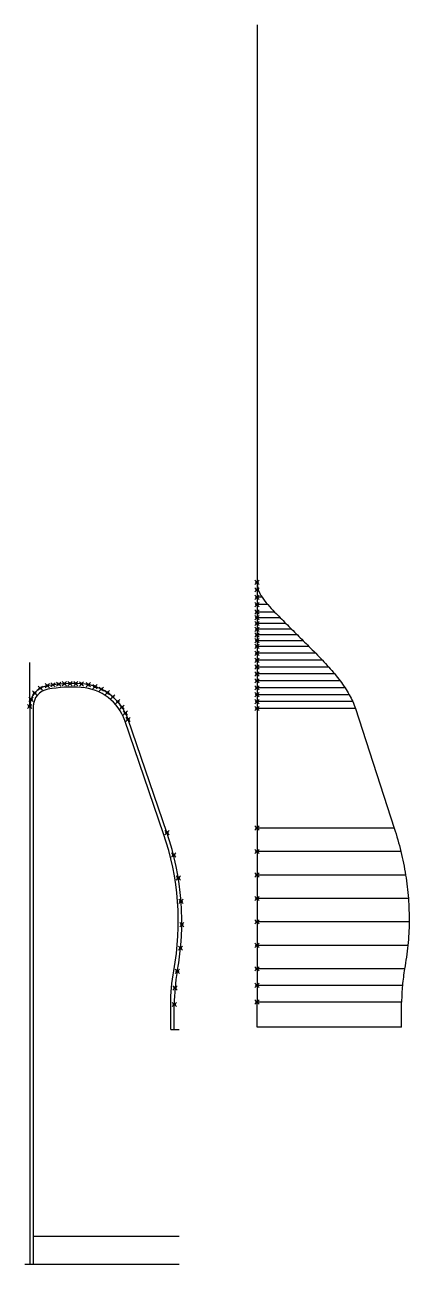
# Model space of a CAD drawing. Header units: millimetres. Extents: x 1725838 to 1745173, y -304752 to -289676.
# Drawn here: x 1738113 to 1738658, y -294788 to -293029 of the extents above; entities that cross this region are included whole.
import ezdxf

# ---------------------------------------------------------------- set-up
doc = ezdxf.new("R2010")
doc.units = ezdxf.units.MM
doc.header["$PDMODE"] = 35
doc.header["$PDSIZE"] = 3
doc.layers.add('缝头内线', color=7, linetype='Continuous')

msp = doc.modelspace()

# ---------------------------------------------------------------- linework, layer by layer
for p, q in [((1738442.3, -293820.8), (1738442.3, -293862.8)), ((1738444.1, -293831.3), (1738442.3, -293831.3)), ((1738449.4, -293841.8), (1738442.3, -293841.8)), ((1738457.4, -293852.3), (1738442.3, -293852.3)), ((1738467.2, -293862.8), (1738442.3, -293862.8)), ((1738475.2, -293870.9), (1738442.3, -293870.9)), ((1738483.3, -293879.1), (1738442.3, -293879.1)), ((1738491.4, -293887.2), (1738442.3, -293887.2)), ((1738499.5, -293895.3), (1738442.3, -293895.3)), ((1738442.3, -293911.6), (1738442.3, -293999.7)), ((1738515.8, -293911.6), (1738442.3, -293911.6)), ((1738525.5, -293921.4), (1738442.3, -293921.4)), ((1738119.9, -293996.9), (1738119.9, -293934.4)), ((1738534.9, -293931.2), (1738442.3, -293931.2)), ((1738544, -293940.9), (1738442.3, -293940.9)), ((1738552.4, -293950.7), (1738442.3, -293950.7)), ((1738560.2, -293960.5), (1738442.3, -293960.5)), ((1738567.1, -293970.3), (1738442.3, -293970.3)), ((1738573.1, -293980.1), (1738442.3, -293980.1)), ((1738578, -293989.9), (1738442.3, -293989.9)), ((1738581.8, -293999.7), (1738442.3, -293999.7)), ((1738581.8, -293999.7), (1738636.9, -294169.4)), ((1738442.3, -294169.4), (1738442.3, -294369.1)), ((1738636.9, -294169.4), (1738442.3, -294169.4)), ((1738646.3, -294202.7), (1738442.3, -294202.7)), ((1738653, -294236), (1738442.3, -294236)), ((1738656.9, -294269.3), (1738442.3, -294269.3)), ((1738658, -294302.5), (1738442.3, -294302.5)), ((1738656.2, -294335.8), (1738442.3, -294335.8)), ((1738442.3, -294369.1), (1738442.3, -294416.3)), ((1738651.6, -294369.1), (1738442.3, -294369.1)), ((1738648.4, -294392.7), (1738442.3, -294392.7)), ((1738647.3, -294416.3), (1738442.3, -294416.3)), ((1738647.3, -294451.9), (1738647.3, -294416.3)), ((1738319.9, -294455.3), (1738331.9, -294455.3)), ((1738647.3, -294451.9), (1738442.3, -294451.9))]:
    msp.add_line(p, q)
at = {"color": 3}
msp.add_line((1738507.7, -293903.5), (1738442.3, -293903.5), dxfattribs=at)
at = {"color": 7, "lineweight": -3}
msp.add_line((1738112.9, -294788.3), (1738331.9, -294788.3), dxfattribs=at)
for points in [[(1738442.3, -293820.8), (1738444.1, -293831.3), (1738449.4, -293841.8), (1738457.4, -293852.3), (1738467.2, -293862.8), (1738475.2, -293870.9), (1738483.3, -293879.1), (1738491.4, -293887.2), (1738499.5, -293895.3), (1738507.7, -293903.5), (1738515.8, -293911.6), (1738525.5, -293921.4), (1738534.9, -293931.2), (1738544, -293940.9), (1738552.4, -293950.7), (1738560.2, -293960.5), (1738567.1, -293970.3), (1738573.1, -293980.1), (1738578, -293989.9), (1738581.8, -293999.7)], [(1738636.9, -294169.4), (1738646.3, -294202.7), (1738653, -294236), (1738656.9, -294269.3), (1738658, -294302.5), (1738656.2, -294335.8), (1738651.6, -294369.1), (1738648.4, -294392.7), (1738647.3, -294416.3)]]:
    msp.add_spline(points, degree=3)
at = {"color": 1}
for p in [(1738442.3, -293820.8), (1738442.3, -293841.8), (1738442.3, -293862.8), (1738442.3, -293887.2), (1738442.3, -293911.6), (1738442.3, -293940.9), (1738169, -293964.6), (1738193.4, -293964.8), (1738127, -293977.6), (1738144.8, -293967.4), (1738221.6, -293972.3), (1738442.3, -293970.3), (1738119.9, -293996.9), (1738244.8, -293990), (1738442.3, -293999.7), (1738259.4, -294015.3), (1738314.5, -294175.8), (1738442.3, -294169.4), (1738334.5, -294273.3), (1738442.3, -294269.3), (1738326, -294396.2), (1738442.3, -294392.7)]:
    msp.add_point(p, dxfattribs=at)
for p in [(1738442.3, -293831.3), (1738442.3, -293852.3), (1738442.3, -293870.9), (1738442.3, -293879.1), (1738442.3, -293895.3), (1738442.3, -293903.5), (1738442.3, -293921.4), (1738442.3, -293931.2), (1738152.8, -293966.1), (1738160.9, -293965.2), (1738177.2, -293964.3), (1738203.1, -293966), (1738442.3, -293950.7), (1738442.3, -293960.5), (1738135, -293970.9), (1738212.5, -293968.6), (1738230.1, -293977.2), (1738237.8, -293983.1), (1738442.3, -293980.1), (1738121.8, -293986.6), (1738250.7, -293997.8), (1738442.3, -293989.9), (1738255.6, -294006.2), (1738324, -294207.7), (1738442.3, -294202.7), (1738330.7, -294240.3), (1738442.3, -294236), (1738335.6, -294306.6), (1738442.3, -294302.5), (1738442.3, -294335.8), (1738333.8, -294339.8), (1738442.3, -294369.1), (1738329.2, -294372.8), (1738324.9, -294419.8), (1738442.3, -294416.3)]:
    msp.add_point(p)
at = {"color": 3}
msp.add_point((1738185.3, -293964.4), dxfattribs=at)
at = {"layer": '缝头内线', "color": 3}
for p, q in [((1738442.3, -293029.4), (1738442.3, -293820.8)), ((1738442.3, -293862.8), (1738442.3, -293911.6)), ((1738119.9, -293996.9), (1738119.9, -294788.3)), ((1738314.5, -294175.8), (1738259.4, -294015.3)), ((1738442.3, -293999.7), (1738442.3, -294169.4)), ((1738324.9, -294455.3), (1738324.9, -294419.8)), ((1738442.3, -294451.9), (1738442.3, -294416.3))]:
    msp.add_line(p, q, dxfattribs=at)
at = {"layer": '缝头内线', "color": 1}
msp.add_line((1738124.9, -294748.3), (1738331.9, -294748.3), dxfattribs=at)
msp.add_lwpolyline([(1738319.9, -294455.3), (1738319.9, -294419.8, -0.04543), (1738324.3, -294371.9, 0.128758), (1738309.8, -294177.4), (1738254.7, -294016.9, 0.302353), (1738193.1, -293969.8, 0.059569), (1738145.7, -293972.3, 0.364608), (1738124.9, -293996.9), (1738124.9, -294788.3)], format="xyb", dxfattribs=at)
at = {"layer": '缝头内线', "color": 3}
for centre, radius, start, end in [((1738149.9, -293996.9), 30, 99.8709, 180), ((1738179.9, -294169.3), 205, 86.2347, 99.8709), ((1738188.5, -294039.6), 75, 18.9432, 86.2347), ((1737945.6, -294302.4), 390, 349.5955, 18.9432), ((1738584.9, -294419.8), 260, 169.5955, 180)]:
    msp.add_arc(centre, radius, start, end, dxfattribs=at)

doc.saveas('drawing.dxf')
